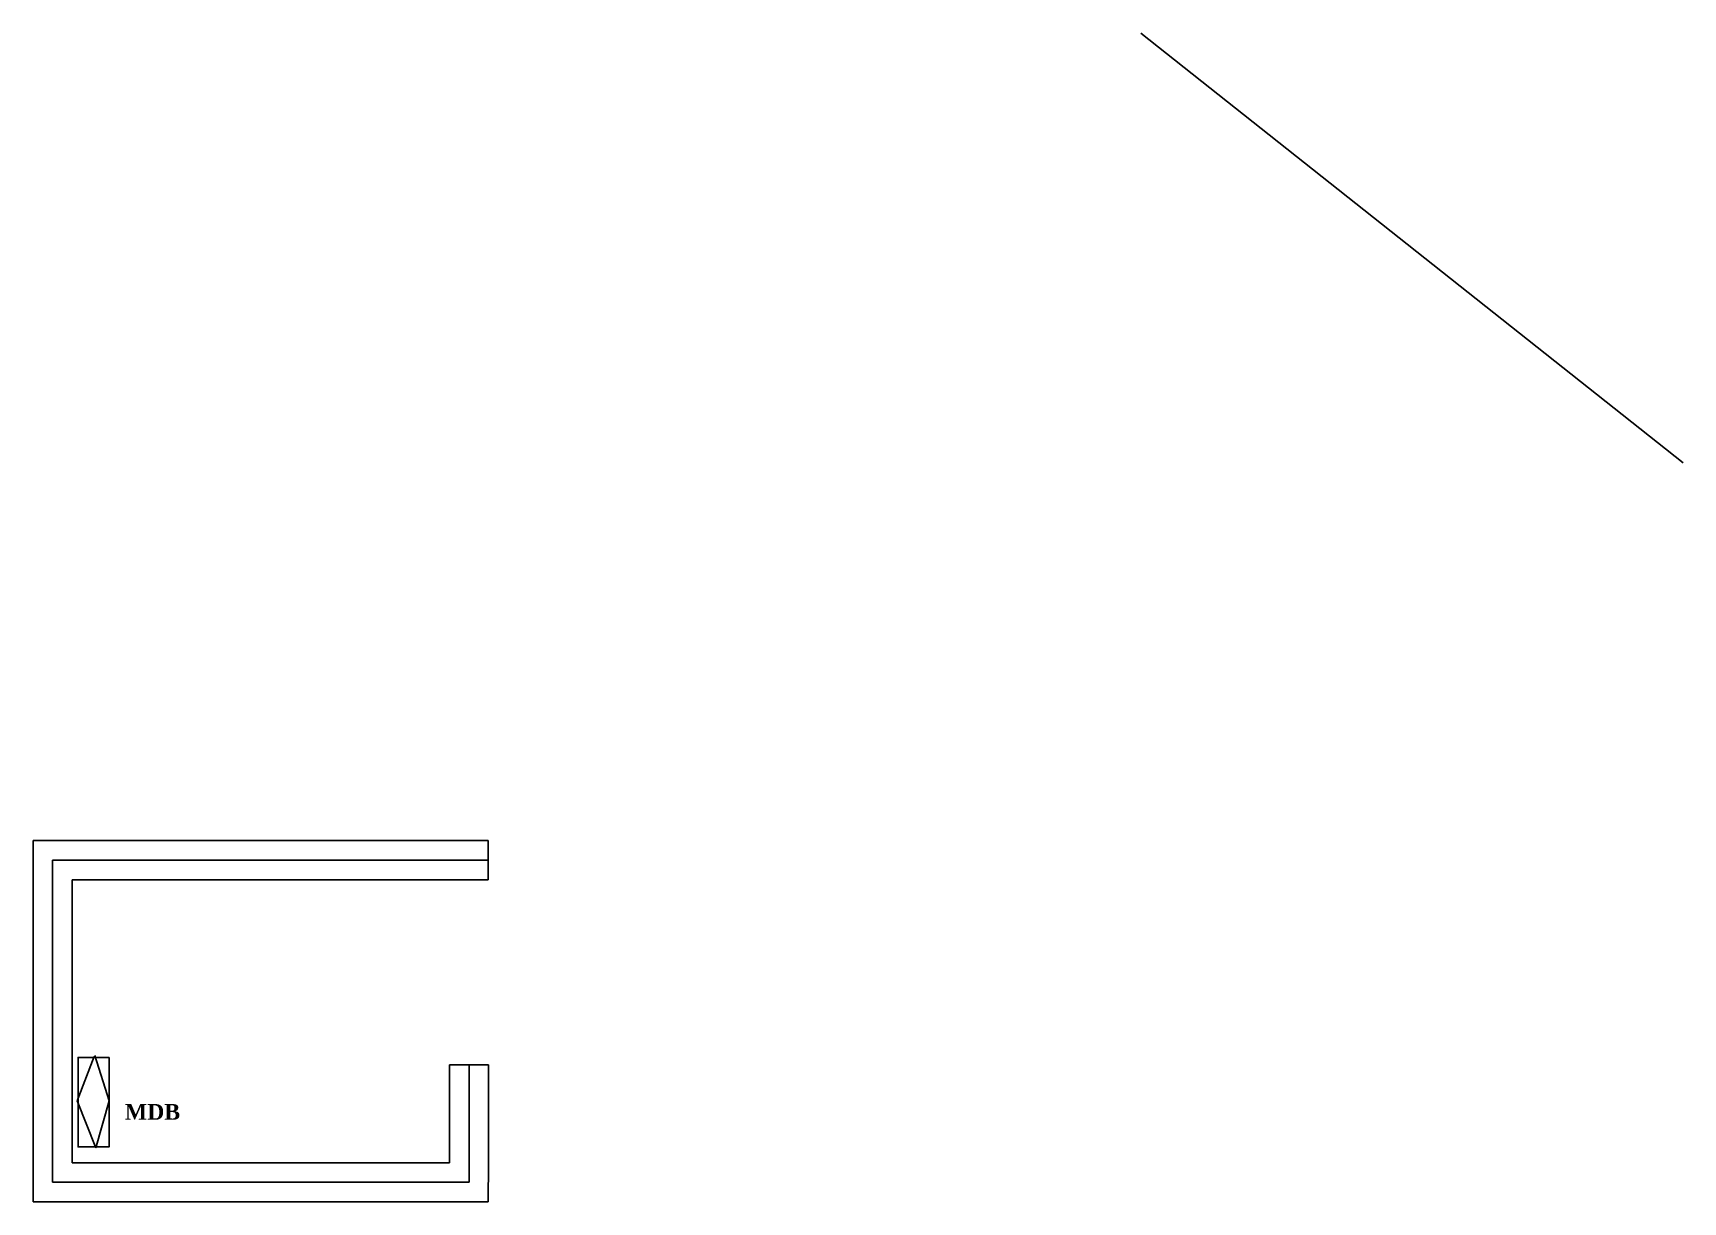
# Model space of a CAD drawing. Header units: inches. Extents: x -2252 to 33, y -3682 to 30.
# Drawn here: x -1516.1 to -1096, y -3682.1 to -3384.6 of the extents above; entities that cross this region are included whole.
import ezdxf

# ---------------------------------------------------------------- set-up
doc = ezdxf.new("R2010")
doc.units = ezdxf.units.IN
doc.header["$MEASUREMENT"] = 0

msp = doc.modelspace()

# ---------------------------------------------------------------- texts
at = {"color": 0, "insert": (-1492.7, -3657.14), "char_height": 4, "attachment_point": 1}
msp.add_mtext('{\\fTimes New Roman|b1|i0|c0|p18;MDB}', dxfattribs=at)

# ---------------------------------------------------------------- linework, layer by layer
at = {"color": 5}
msp.add_line((-1234.03, -3384.57), (-1095.98, -3493.92), dxfattribs=at)
at = {"color": 0}
for p, q in [((-1511.06, -3590.07), (-1516.06, -3590.07)), ((-1516.06, -3590.07), (-1516.06, -3595.07)), ((-1511.06, -3590.07), (-1405.06, -3590.07)), ((-1405.06, -3590.07), (-1400.22, -3590.07)), ((-1400.22, -3590.07), (-1405.06, -3590.07)), ((-1400.22, -3590.07), (-1400.22, -3600.07)), ((-1400.22, -3600.07), (-1400.22, -3590.07)), ((-1516.06, -3677.07), (-1516.06, -3595.07)), ((-1511.06, -3677.07), (-1511.06, -3595.07)), ((-1511.06, -3595.07), (-1405.06, -3595.07)), ((-1400.22, -3595.07), (-1405.06, -3595.07)), ((-1506.06, -3672.07), (-1506.06, -3600.07)), ((-1506.06, -3600.07), (-1405.06, -3600.07)), ((-1405.06, -3600.07), (-1400.22, -3600.07)), ((-1504.82, -3656.32), (-1500.53, -3645.04)), ((-1500.3, -3644.81), (-1496.7, -3656.32)), ((-1410.06, -3672.07), (-1410.06, -3647.2)), ((-1410.06, -3647.2), (-1400.06, -3647.2)), ((-1410.06, -3647.2), (-1405.06, -3647.2)), ((-1405.06, -3672.07), (-1405.06, -3647.2)), ((-1405.06, -3647.2), (-1400.06, -3647.2)), ((-1400.06, -3672.07), (-1400.06, -3647.2)), ((-1500.08, -3668.28), (-1504.82, -3656.32)), ((-1496.7, -3656.32), (-1500.08, -3668.28)), ((-1410.06, -3672.07), (-1506.06, -3672.07)), ((-1405.06, -3672.07), (-1405.06, -3677.07)), ((-1400.22, -3682.07), (-1400.06, -3672.07)), ((-1516.06, -3677.07), (-1516.06, -3682.07)), ((-1405.06, -3677.07), (-1511.06, -3677.07)), ((-1516.06, -3682.07), (-1511.06, -3682.07)), ((-1405.06, -3682.07), (-1511.06, -3682.07)), ((-1511.06, -3682.07), (-1400.22, -3682.07))]:
    msp.add_line(p, q, dxfattribs=at)
msp.add_lwpolyline([(-1496.7, -3645.26), (-1496.7, -3668.05), (-1504.59, -3668.05), (-1504.59, -3645.26)], close=True, dxfattribs=at)

msp.set_redraw_order([(e.dxf.handle, doc.entitydb.next_handle()) for e in msp.query("TEXT MTEXT ATTDEF DIMENSION ARC_DIMENSION")])  # texts and dimensions are drawn at this point

doc.saveas('drawing.dxf')
